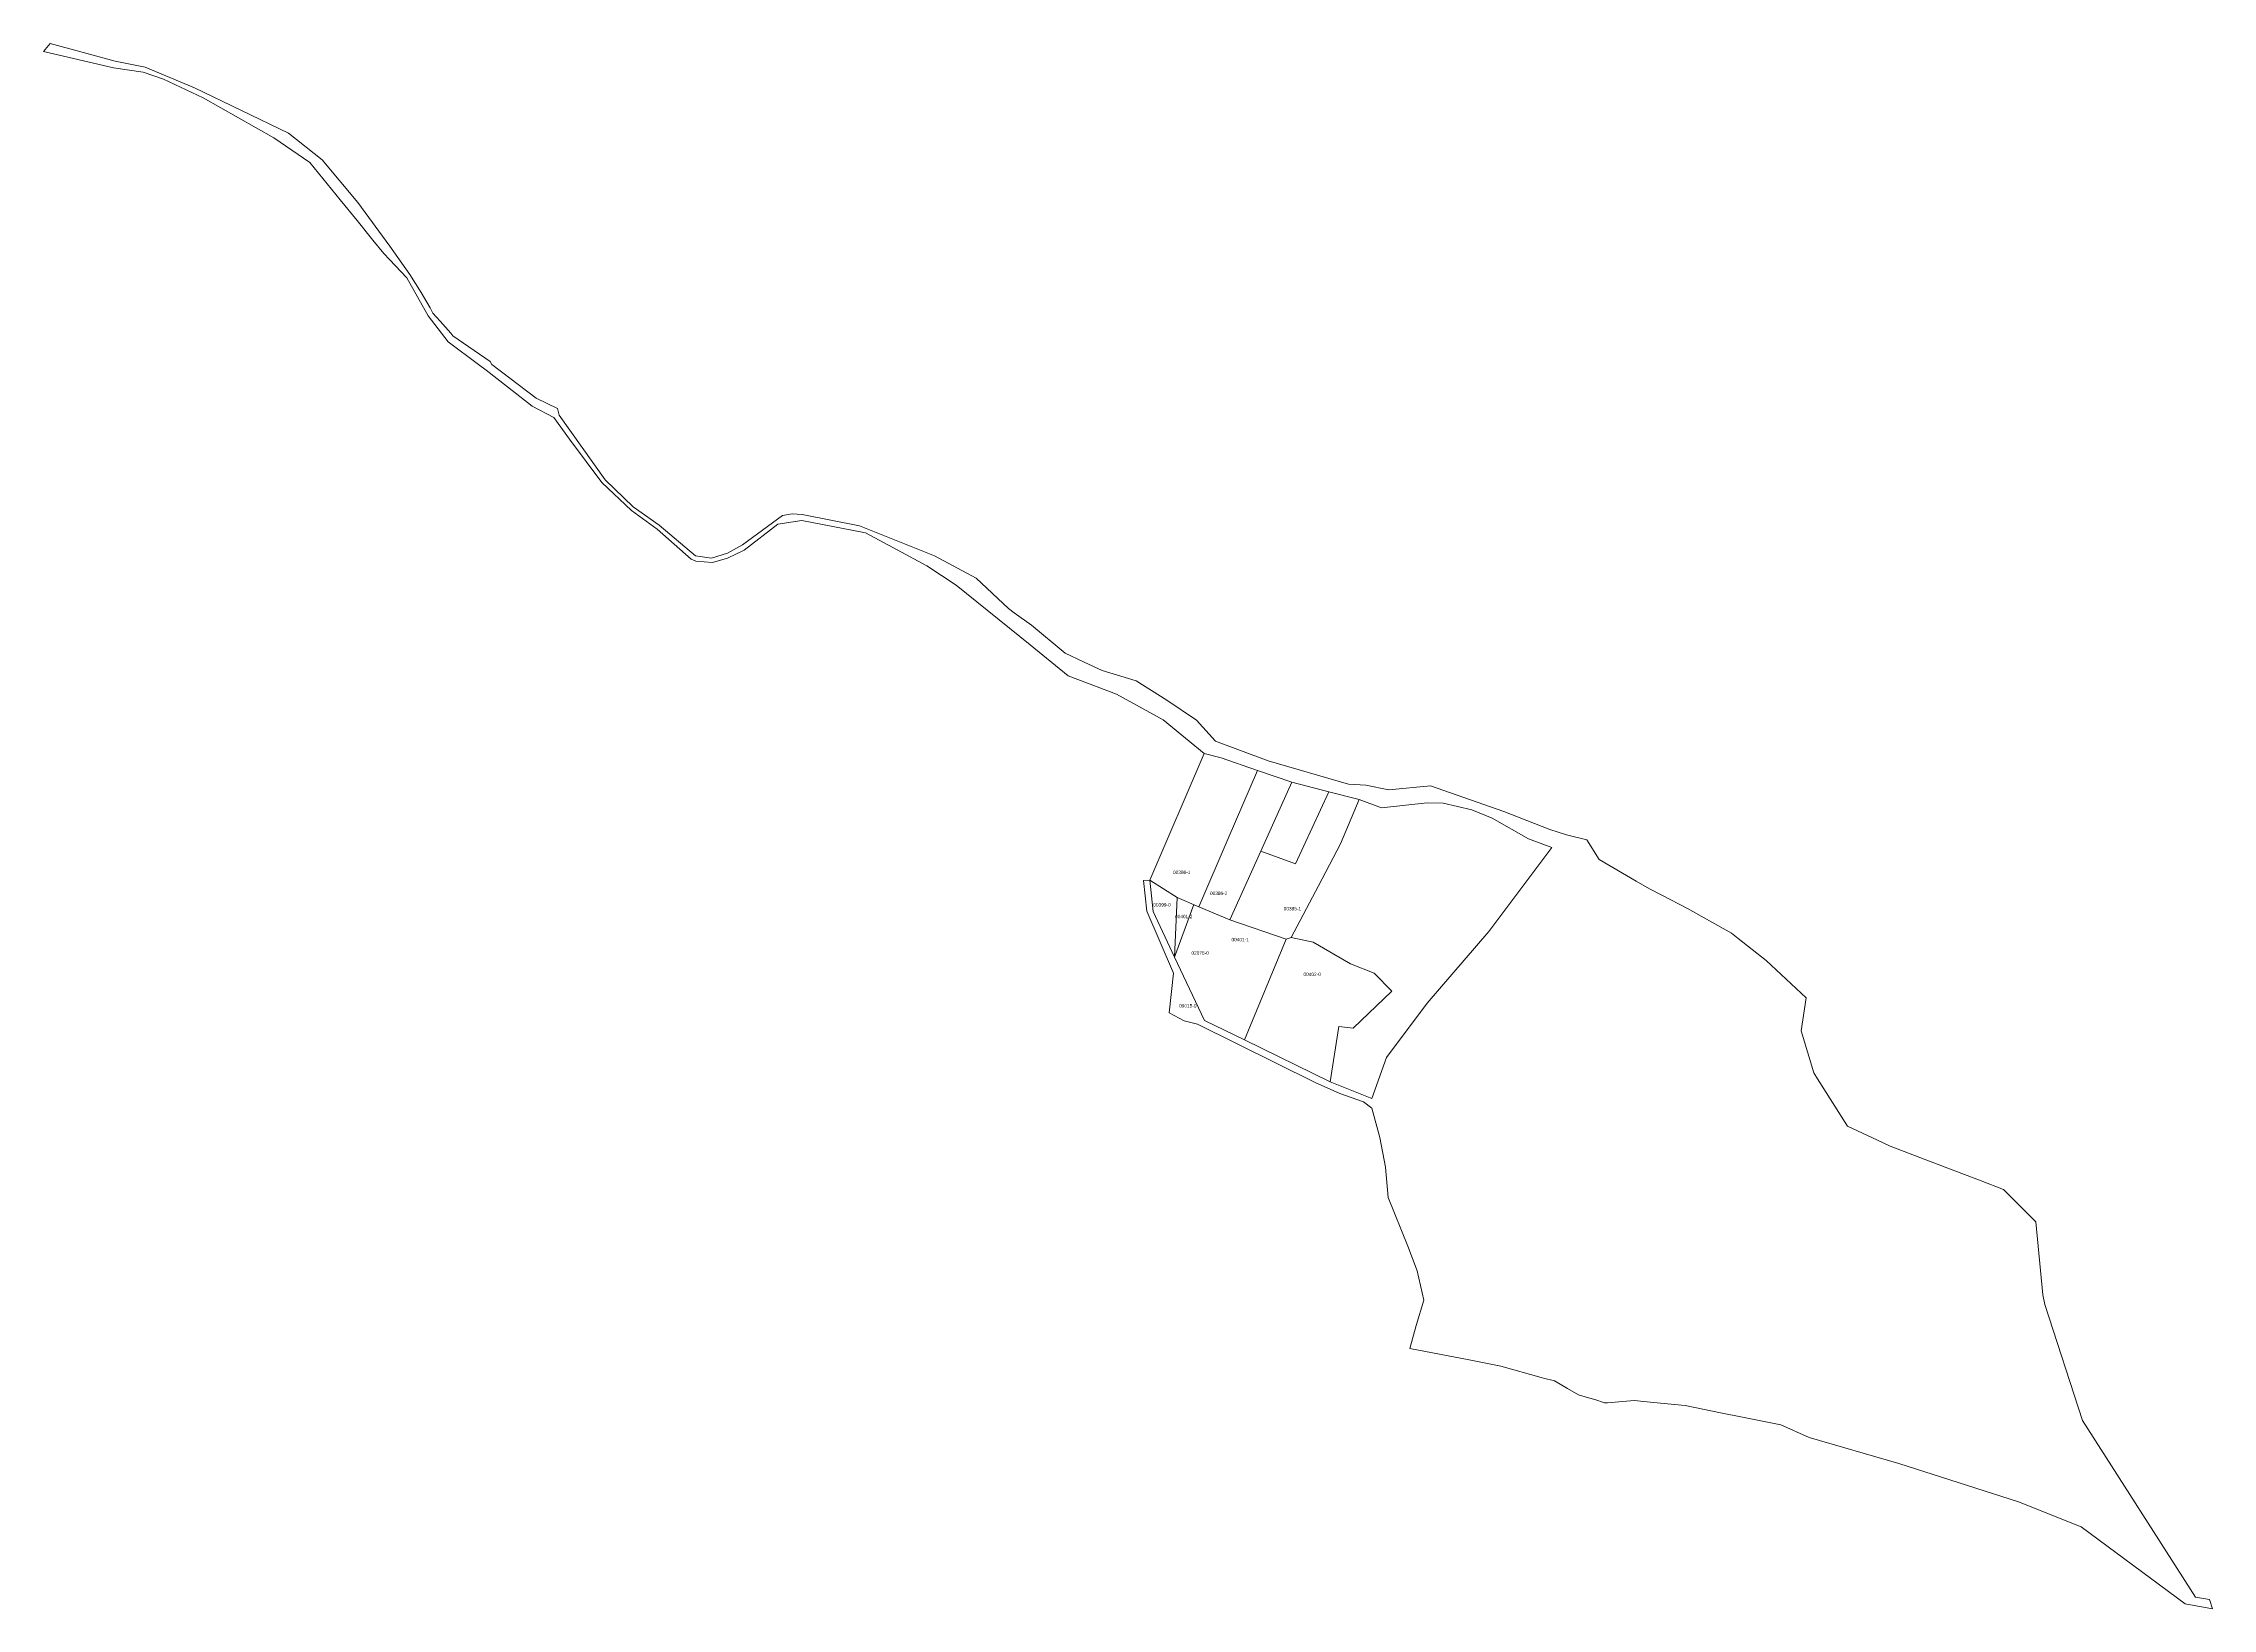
# Model space of a CAD drawing. Header units: metres. Extents: x 7518041 to 7519321, y 4692947 to 4693870.
import ezdxf

# ---------------------------------------------------------------- set-up
doc = ezdxf.new("R2010")
doc.units = ezdxf.units.M
for name, color, linetype, lineweight in [('mungese nr', 7, 'Continuous', 0), ('Nr Parceles Baze', 7, 'Continuous', 0), ('Nr-Kojshi', 251, 'Continuous', 0), ('Parc-Kojshi', 251, 'Continuous', 0), ('Parcela Baze', 7, 'Continuous', 0)]:
    doc.layers.add(name, color=color, linetype=linetype, lineweight=lineweight)
doc.styles.get("Standard").update_dxf_attribs({"font": 'arial.ttf'})

msp = doc.modelspace()

# ---------------------------------------------------------------- linework, layer by layer
at = {"layer": 'Parc-Kojshi', "flags": 128}
for points in [[(7518690.4, 4693376.4), (7518694, 4693376.6), (7518696.1, 4693358), (7518708.5, 4693331.2), (7518726.3, 4693293.8), (7518749.8, 4693282.4), (7518800.5, 4693257.6), (7518824.9, 4693247.8), (7518833.6, 4693271.9), (7518857.6, 4693303.9), (7518894, 4693346.3), (7518931.1, 4693395.9), (7518917.5, 4693400.9), (7518896, 4693413.1), (7518884, 4693418), (7518867, 4693422), (7518857.7, 4693422.2), (7518830.6, 4693419.2), (7518817.6, 4693424.2), (7518799.7, 4693428.7), (7518777.9, 4693434.3), (7518757.5, 4693441.3), (7518736.2, 4693448.7), (7518726.1, 4693451.3), (7518701.9, 4693471.1), (7518674.4, 4693486.3), (7518645.8, 4693497.1), (7518623.4, 4693515.4), (7518579.8, 4693550.5), (7518562.6, 4693562), (7518545, 4693571.4), (7518526.4, 4693581.5), (7518488.7, 4693588.7), (7518474.7, 4693586.5), (7518454.7, 4693571.2), (7518445, 4693566.5), (7518436, 4693564), (7518426.3, 4693564.7), (7518423.5, 4693565.9), (7518403.4, 4693583.6), (7518388.2, 4693594.5), (7518370.7, 4693611.1), (7518351.8, 4693636.7), (7518342.4, 4693649.5), (7518329.7, 4693656.1), (7518315.2, 4693667.5), (7518302.6, 4693677.4), (7518298.1, 4693680.7), (7518280.2, 4693694.1), (7518268.3, 4693709.4), (7518255.7, 4693731.8), (7518245.5, 4693742.6), (7518242.3, 4693746.1), (7518235.8, 4693754), (7518226.4, 4693765.6), (7518216.5, 4693777.8), (7518198.5, 4693799.8), (7518177.3, 4693814.5), (7518135.6, 4693838), (7518112.2, 4693849), (7518100.2, 4693853.1), (7518082.8, 4693855.8), (7518041.4, 4693865.4), (7518045.4, 4693870.1), (7518083.7, 4693859.6), (7518101.4, 4693856.2), (7518130.6, 4693843.9), (7518186, 4693817.2), (7518205.9, 4693801.4), (7518226.8, 4693776.3), (7518245.8, 4693750.6), (7518257.6, 4693733.8), (7518264.2, 4693723.1), (7518267.6, 4693717.5), (7518269.5, 4693714.2), (7518271.2, 4693711), (7518275.4, 4693706.3), (7518281.8, 4693699.1), (7518283, 4693697.6), (7518305, 4693682.4), (7518306, 4693680.7), (7518332, 4693660.9), (7518344.7, 4693654.8), (7518345.7, 4693650.9), (7518372.7, 4693612.6), (7518389.3, 4693596.8), (7518404.7, 4693585.9), (7518426.1, 4693567.8), (7518435.5, 4693566.5), (7518444.9, 4693569.5), (7518453.8, 4693574.3), (7518477.4, 4693591.7), (7518483, 4693592.6), (7518488.9, 4693592.2), (7518522.7, 4693585.6), (7518567, 4693567.9), (7518591.7, 4693554.7), (7518610.7, 4693536.7), (7518614.1, 4693534.3), (7518624.3, 4693526.9), (7518644.1, 4693510.5), (7518655, 4693505.4), (7518666, 4693500.3), (7518686, 4693494.1), (7518704, 4693482.7), (7518721.6, 4693470.9), (7518732.7, 4693458.6), (7518763.9, 4693447), (7518811.3, 4693433.1), (7518821.4, 4693432.5), (7518835.1, 4693429.8), (7518859.6, 4693432.1), (7518902.9, 4693417), (7518929.9, 4693406.5), (7518939.9, 4693403.2), (7518951.9, 4693400.3), (7518959, 4693388.8), (7518981, 4693375.9), (7518988.8, 4693371.4), (7518996.1, 4693367.6), (7519011.2, 4693359.9), (7519037.1, 4693345.3), (7519041, 4693342.2), (7519057.6, 4693329.2), (7519081.2, 4693307.1), (7519078.2, 4693287.7), (7519085.7, 4693262.9), (7519087.9, 4693259.4), (7519105.5, 4693231.4), (7519123.3, 4693223.1), (7519130.7, 4693219.6), (7519159, 4693208.8), (7519164.7, 4693206.6), (7519184.4, 4693199.1), (7519197.6, 4693194.1), (7519216.7, 4693175), (7519220.7, 4693132), (7519221.9, 4693126.3), (7519244.1, 4693057.8), (7519310.8, 4692953.6), (7519319.1, 4692952.2), (7519320.9, 4692946.8), (7519304.8, 4692949.6), (7519243.5, 4692995), (7519206.4, 4693009.8), (7519135.8, 4693032.4), (7519083, 4693047.7), (7519066.3, 4693055.3), (7519043.6, 4693059.8), (7519030.6, 4693062.4), (7519009.9, 4693066.6), (7518991.2, 4693068.4), (7518979.8, 4693069.5), (7518964, 4693068.3), (7518962.3, 4693068.3), (7518956.5, 4693070.1), (7518952.7, 4693071.2), (7518946.9, 4693073), (7518940.5, 4693076.7), (7518932.8, 4693081.2), (7518926.2, 4693082.8), (7518924.8, 4693083.1), (7518901, 4693089.8), (7518882.4, 4693093.5), (7518847.5, 4693100.3), (7518851.1, 4693113.8), (7518855.7, 4693128.8), (7518851.7, 4693146.1), (7518846.2, 4693160.6), (7518834.7, 4693189.4), (7518833, 4693207.3), (7518829.7, 4693224.8), (7518825, 4693242), (7518820.1, 4693245.7), (7518806.2, 4693250.6), (7518791.5, 4693257.2), (7518722.2, 4693291.5), (7518714.3, 4693293.6), (7518705.4, 4693298.3), (7518708.1, 4693321.6), (7518692.3, 4693358.3), (7518690.4, 4693376.4)], [(7518757.5, 4693441.3), (7518740.2, 4693401.1), (7518722.9, 4693360.9), (7518710.1, 4693366.3), (7518694, 4693376.6), (7518726.1, 4693451.3), (7518736.2, 4693448.7), (7518757.5, 4693441.3)], [(7518722.9, 4693360.9), (7518740.2, 4693401.1), (7518757.5, 4693441.3), (7518777.9, 4693434.3), (7518759.6, 4693393.7), (7518741.3, 4693353.2), (7518722.9, 4693360.9)], [(7518759.6, 4693393.7), (7518779.9, 4693386.1), (7518799.7, 4693428.7), (7518817.6, 4693424.2), (7518806.5, 4693397.9), (7518793.5, 4693373.2), (7518777.4, 4693342.8), (7518774.5, 4693341.8), (7518741.3, 4693353.2), (7518759.6, 4693393.7)], [(7518826.3, 4693321.6), (7518836.8, 4693311.1), (7518813.9, 4693289.3), (7518805.6, 4693290.3), (7518800.5, 4693257.6), (7518749.8, 4693282.4), (7518774.5, 4693341.8), (7518777.4, 4693342.8), (7518790.4, 4693340), (7518812.4, 4693327.1), (7518826.3, 4693321.6)]]:
    msp.add_lwpolyline(points, dxfattribs=at)
at = {"layer": 'Parcela Baze', "color": 1, "flags": 128}
msp.add_lwpolyline([(7518774.5, 4693341.8), (7518749.8, 4693282.4), (7518726.3, 4693293.8), (7518708.5, 4693331.2), (7518710.1, 4693366.3), (7518722.9, 4693360.9), (7518741.3, 4693353.2), (7518774.5, 4693341.8)], dxfattribs=at)
at = {"layer": 'Parcela Baze', "flags": 128}
msp.add_lwpolyline([(7518708.5, 4693331.2), (7518720, 4693362.1)], dxfattribs=at)

# ---------------------------------------------------------------- texts
at = {"layer": 'mungese nr', "color": 1}
msp.add_text('02076-0', height=2, dxfattribs=at).set_placement((7518718.6, 4693332.6))
at = {"layer": 'Nr Parceles Baze'}
for s, p in [('00401-2', (7518708.9, 4693354.1)), ('00401-1', (7518742.2, 4693340.5)), ('00402-0', (7518784.7, 4693320)), ('09015-0', (7518711.3, 4693301.4))]:
    msp.add_text(s, height=2, dxfattribs=at).set_placement(p)
at = {"layer": 'Nr-Kojshi'}
for s, p in [('00386-1', (7518707.7, 4693380.2)), ('00399-0', (7518696.1, 4693361)), ('00386-2', (7518729.5, 4693367.8)), ('00385-1', (7518773, 4693358.7))]:
    msp.add_text(s, height=2, dxfattribs=at).set_placement(p)

doc.saveas('drawing.dxf')
